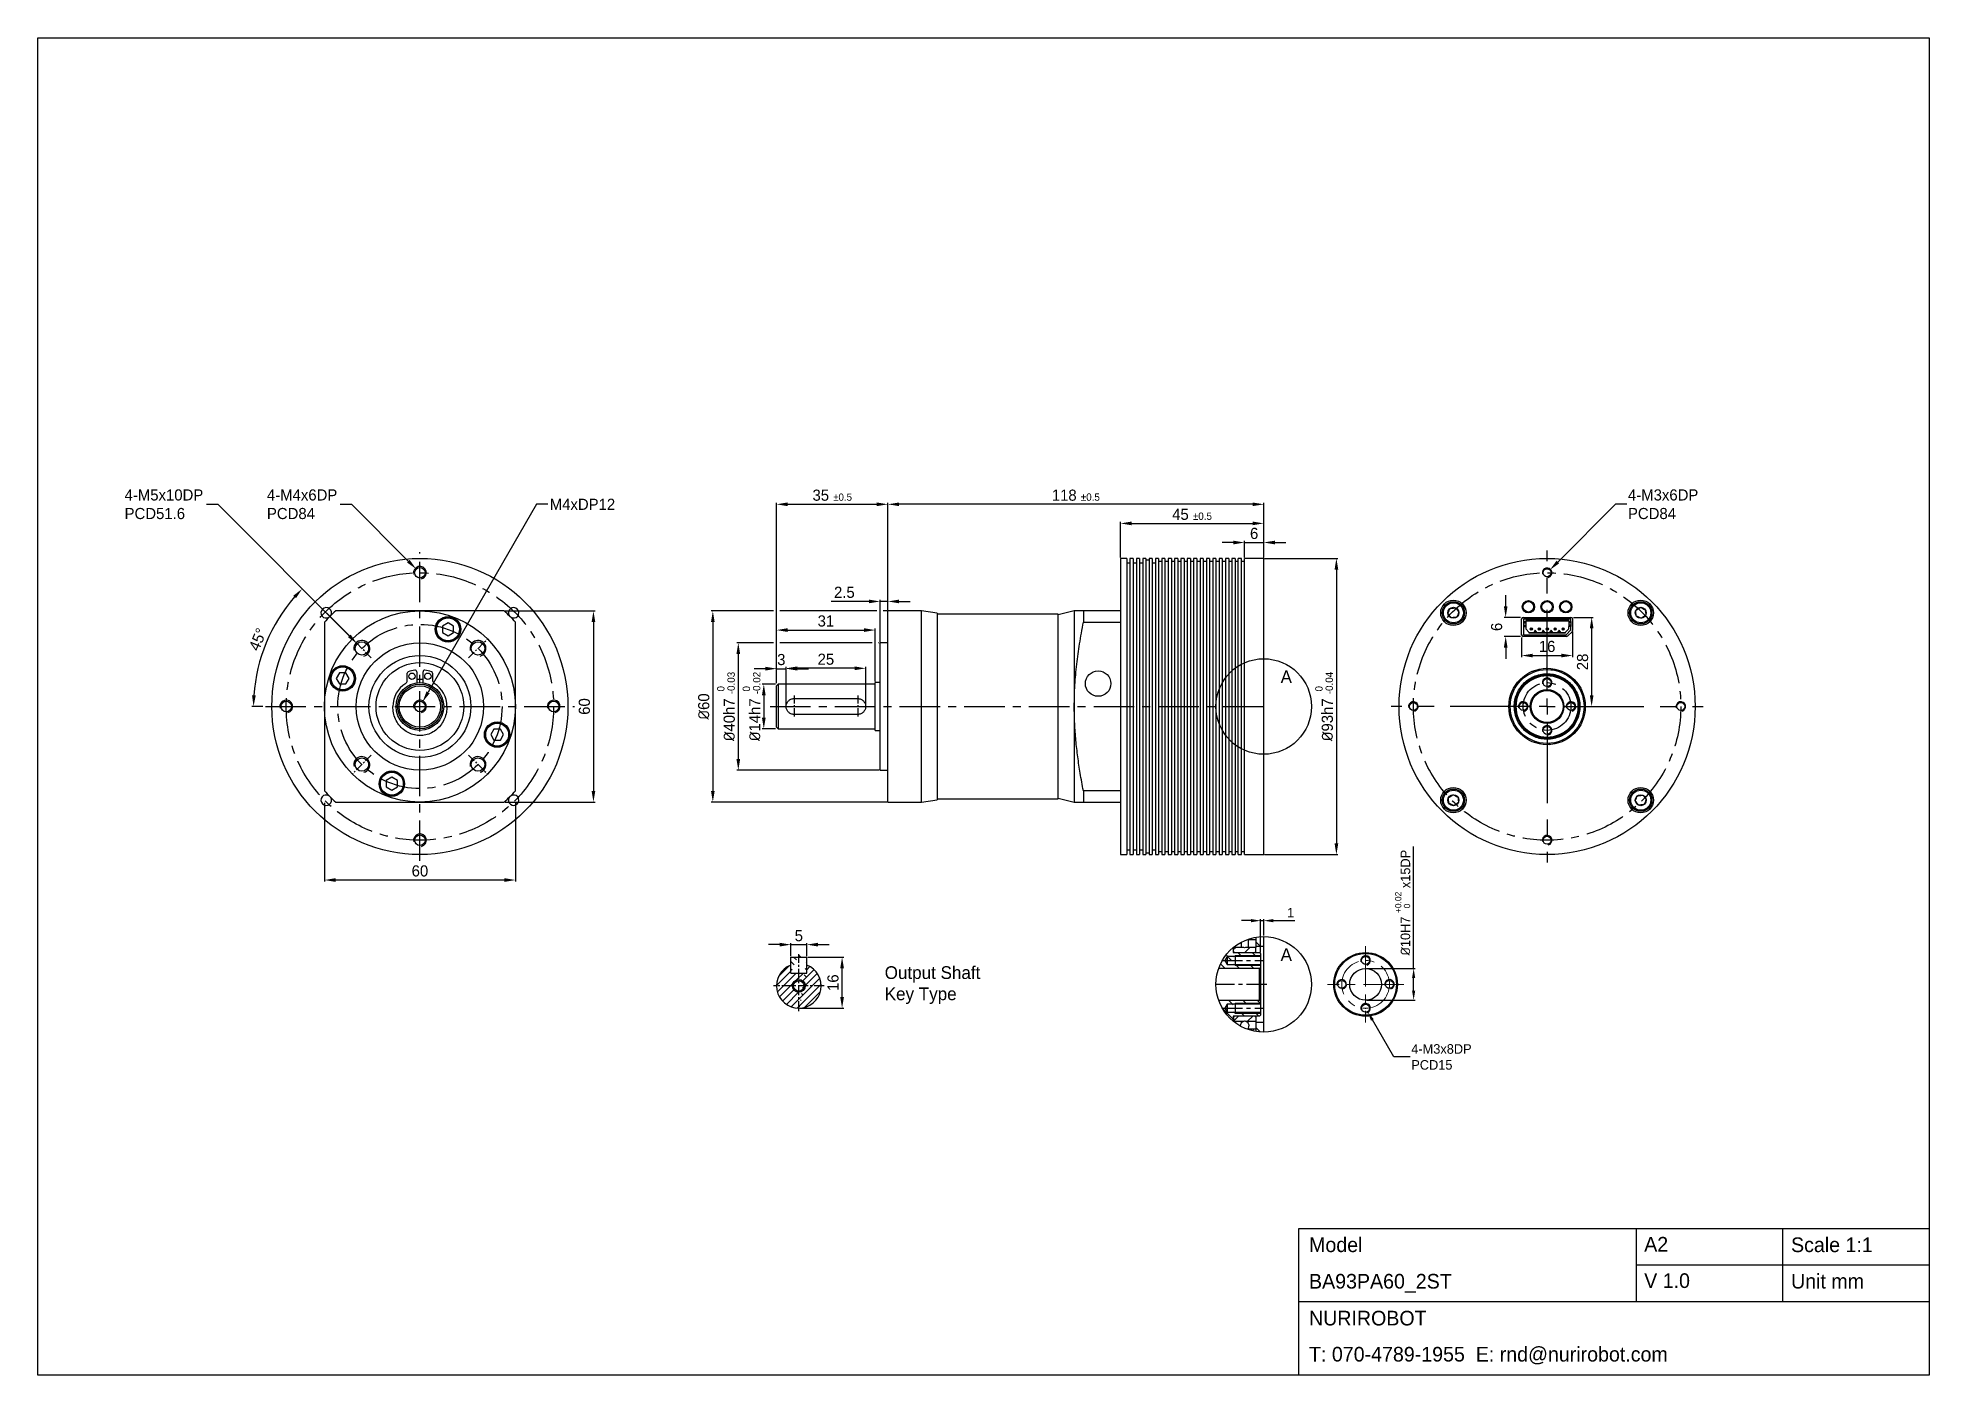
# Model space of a CAD drawing. Header units: millimetres. Extents: x 0 to 594, y 0 to 420.
import ezdxf

# ---------------------------------------------------------------- set-up
doc = ezdxf.new("R2010")
doc.units = ezdxf.units.MM
doc.header["$PDSIZE"] = -1
doc.linetypes.add('CENTERX2', pattern=[20.32, 12.7, -2.54, 2.54, -2.54])
doc.layers.add('외형선', color=7, linetype='Continuous', lineweight=25)
for name, color, linetype in [('중심선', 1, 'CENTERX2'), ('치수', 3, 'Continuous'), ('치수선', 3, 'Continuous')]:
    doc.layers.add(name, color=color, linetype=linetype)
doc.styles.get("Standard").update_dxf_attribs({"font": 'GOTHIC.TTF'})
doc.styles.add('누리로봇 문자스타일_20230829', font='GOTHIC.TTF')
doc.dimstyles.new('A2기본 치수스타일', dxfattribs={"dimtxt": 3.5, "dimasz": 3.5, "dimexe": 0.5, "dimexo": 0.3, "dimgap": 1, "dimtad": 1, "dimtoh": 1, "dimdec": 1, "dimzin": 12, "dimdsep": 46, "dimtxsty": '누리로봇 문자스타일_20230829', "dimcen": 0.09, "dimclrd": 3, "dimclre": 3, "dimclrt": 3, "dimadec": 0, "dimazin": 3, "dimtm": 1e-09, "dimtfac": 1, "dimtdec": 1, "dimtofl": 0, "dimtmove": 0, "dimatfit": 3, "dimfxl": 1, "dimfrac": 2, "dimarcsym": 0})
doc.dimstyles.new('A2지시선 치수스타일', dxfattribs={"dimtxt": 3.5, "dimasz": 3.5, "dimexe": 0.5, "dimexo": 0.3, "dimgap": 0.396875, "dimtad": 0, "dimtih": 1, "dimtoh": 1, "dimdec": 1, "dimzin": 12, "dimdsep": 46, "dimtxsty": '누리로봇 문자스타일_20230829', "dimcen": 0.09, "dimclrd": 3, "dimclre": 3, "dimclrt": 3, "dimadec": 0, "dimazin": 3, "dimtm": 1e-09, "dimtfac": 1, "dimtdec": 1, "dimtofl": 0, "dimtmove": 0, "dimatfit": 3, "dimfxl": 1, "dimfrac": 2, "dimarcsym": 0})
doc.dimstyles.new('A3기본 치수스타일', dxfattribs={"dimtxt": 3, "dimasz": 3, "dimexe": 0.5, "dimexo": 0.3, "dimgap": 1, "dimtad": 1, "dimtoh": 1, "dimdec": 1, "dimzin": 12, "dimdsep": 46, "dimtxsty": '누리로봇 문자스타일_20230829', "dimcen": 0.09, "dimclrd": 3, "dimclre": 3, "dimclrt": 3, "dimadec": 0, "dimazin": 3, "dimtm": 1e-09, "dimtfac": 1, "dimtdec": 1, "dimtofl": 0, "dimtmove": 0, "dimatfit": 3, "dimfxl": 1, "dimfrac": 2, "dimarcsym": 0})
doc.dimstyles.new('A3지시선 치수스타일', dxfattribs={"dimtxt": 3, "dimasz": 3, "dimexe": 0.5, "dimexo": 0.3, "dimgap": 0.396875, "dimtad": 0, "dimtih": 1, "dimtoh": 1, "dimdec": 1, "dimzin": 12, "dimdsep": 46, "dimtxsty": '누리로봇 문자스타일_20230829', "dimcen": 0.09, "dimclrd": 3, "dimclre": 3, "dimclrt": 3, "dimadec": 0, "dimazin": 3, "dimtm": 1e-09, "dimtfac": 1, "dimtdec": 1, "dimtofl": 0, "dimtmove": 0, "dimatfit": 3, "dimfxl": 1, "dimfrac": 2, "dimarcsym": 0})
doc.dimstyles.new('A3치수선 초과 치수스타일', dxfattribs={"dimtxt": 3, "dimasz": 3, "dimexe": 0.5, "dimexo": 0.3, "dimgap": 1, "dimtad": 1, "dimdec": 1, "dimzin": 12, "dimdsep": 46, "dimtxsty": '누리로봇 문자스타일_20230829', "dimcen": 0.09, "dimclrd": 3, "dimclre": 3, "dimclrt": 3, "dimadec": 0, "dimazin": 3, "dimtm": 1e-09, "dimtfac": 1, "dimtdec": 1, "dimtofl": 0, "dimtmove": 0, "dimatfit": 3, "dimfxl": 1, "dimfrac": 2, "dimarcsym": 0})
doc.dimstyles.new('A4기본 치수스타일', dxfattribs={"dimtxt": 3, "dimasz": 2.5, "dimexe": 0.5, "dimexo": 0.3, "dimgap": 1, "dimtad": 1, "dimtoh": 1, "dimdec": 1, "dimzin": 12, "dimdsep": 46, "dimtxsty": '누리로봇 문자스타일_20230829', "dimcen": 0.09, "dimclrd": 3, "dimclre": 3, "dimclrt": 3, "dimadec": 0, "dimazin": 3, "dimtm": 1e-09, "dimtfac": 1, "dimtdec": 1, "dimtofl": 0, "dimtmove": 0, "dimatfit": 3, "dimfxl": 1, "dimfrac": 2, "dimarcsym": 0})

msp = doc.modelspace()

# ---------------------------------------------------------------- texts
at = {"color": 3, "ltscale": 0.5, "char_height": 4, "width": 8.9201, "attachment_point": 4, "style": '누리로봇 문자스타일_20230829'}
for insert in [(390.31, 219.33), (390.31, 132.07)]:
    msp.add_mtext('A', dxfattribs=dict(at, insert=insert))
at = {"color": 3, "ltscale": 0.5, "insert": (265.97, 122.49), "char_height": 4, "attachment_point": 4, "style": '누리로봇 문자스타일_20230829'}
msp.add_mtext_dynamic_manual_height_columns('Output Shaft\\PKey Type', width=96.9919, gutter_width=7.94, heights=[21.82], dxfattribs=at)
at = {"lineweight": -3, "attachment_point": 1}
for s, insert, char_height, width in [('Model', (399.25, 43.26), 4.603, 15.1906), ('A2', (504.5, 43.42), 4.603, 17.118), ('{\\fCentury Gothic|b0|i0|c0|p34;Scale 1:1}', (550.62, 43.25), 4.6032, 75.5303), ('BA93PA60_2ST', (399.23, 31.8), 4.6032, 56.4459), ('V 1.0', (504.5, 31.99), 4.603, 17.118), ('Unit mm', (550.62, 31.82), 4.603, 75.5303), ('NURIROBOT', (399.23, 20.22), 4.603, 57.1107), ('T: 070-4789-1955  E: rnd@nurirobot.com', (399.24, 8.89), 4.6032, 120.5355), ('T: 070-4789-1955  E: rnd@nurirobot.com', (399.24, 8.89), 4.6032, 120.5355)]:
    msp.add_mtext(s, dxfattribs=dict(at, insert=insert, char_height=char_height, width=width))

# ---------------------------------------------------------------- blocks, each defined once
blk = doc.blocks.new('_D')
at = {"color": 3, "lineweight": -2}
for p, q in [((482.3, 238), (488.5, 238)), ((488, 234.5), (488, 213.5)), ((488.3, 210), (488.5, 210))]:
    blk.add_line(p, q, dxfattribs=at)
at = {"color": 3}
for points in [[(487.42, 234.5), (488.58, 234.5), (488, 238)], [(487.42, 213.5), (488.58, 213.5), (488, 210)]]:
    blk.add_solid(points, dxfattribs=at)
at = {"layer": 'Defpoints', "color": 0}
for p in [(482, 238), (488, 210), (488, 210)]:
    blk.add_point(p, dxfattribs=at)
at = {"color": 3, "insert": (485.16, 224), "char_height": 3.5, "attachment_point": 5, "rotation": 90, "style": '누리로봇 문자스타일_20230829'}
blk.add_mtext('28', dxfattribs=at)
blk = doc.blocks.new('_D_1')
at = {"layer": 'Defpoints', "color": 0}
for p in [(466, 232), (482, 233.82), (482, 226)]:
    blk.add_point(p, dxfattribs=at)
at = {"layer": '치수', "color": 3, "lineweight": -2}
for p, q in [((466, 231.7), (466, 225.5)), ((482, 233.52), (482, 225.5)), ((469.5, 226), (478.5, 226))]:
    blk.add_line(p, q, dxfattribs=at)
at = {"layer": '치수', "color": 3}
for points in [[(469.5, 226.58), (469.5, 225.42), (466, 226)], [(478.5, 226.58), (478.5, 225.42), (482, 226)]]:
    blk.add_solid(points, dxfattribs=at)
at = {"layer": '치수', "color": 3, "insert": (474, 228.84), "char_height": 3.5, "attachment_point": 5, "style": '누리로봇 문자스타일_20230829'}
blk.add_mtext('16', dxfattribs=at)
blk = doc.blocks.new('_D_2')
at = {"color": 3, "lineweight": -2}
for p, q in [((461, 241.5), (461, 245)), ((465.7, 238), (460.5, 238)), ((465.7, 232), (460.5, 232)), ((461, 228.5), (461, 225))]:
    blk.add_line(p, q, dxfattribs=at)
at = {"color": 3}
for points in [[(460.42, 241.5), (461.58, 241.5), (461, 238)], [(460.42, 228.5), (461.58, 228.5), (461, 232)]]:
    blk.add_solid(points, dxfattribs=at)
at = {"layer": 'Defpoints', "color": 0}
for p in [(466, 238), (461, 232), (466, 232)]:
    blk.add_point(p, dxfattribs=at)
at = {"color": 3, "insert": (458.16, 235), "char_height": 3.5, "attachment_point": 5, "rotation": 90, "style": '누리로봇 문자스타일_20230829'}
blk.add_mtext('6', dxfattribs=at)
blk = doc.blocks.new('_D_4')
at = {"color": 3, "lineweight": -2}
for p, q in [((495.5, 273.5), (477.36, 255.36)), ((499, 273.5), (495.5, 273.5))]:
    blk.add_line(p, q, dxfattribs=at)
at = {"color": 3}
blk.add_solid([(476.95, 255.77), (477.77, 254.95), (474.88, 252.88)], dxfattribs=at)
at = {"layer": 'Defpoints', "color": 0}
for p in [(473.12, 251.12), (474.88, 252.88)]:
    blk.add_point(p, dxfattribs=at)
at = {"color": 3, "insert": (499.4, 273.5), "char_height": 3.5, "attachment_point": 4, "style": '누리로봇 문자스타일_20230829'}
blk.add_mtext('4-M3x6DP\\PPCD84', dxfattribs=at)
blk = doc.blocks.new('SW_CENTERMARKSYMBOL_0')
at = {"layer": '중심선', "color": 0}
for p, q in [((0, 2.5), (0, 24.5)), ((-2.5, 0), (-24.5, 0)), ((0, 0), (-1.25, 0)), ((0, 0), (0, 1.25)), ((0, 0), (0, -1.25)), ((0, 0), (1.25, 0)), ((2.5, 0), (24.5, 0)), ((0, -2.5), (0, -24.5))]:
    blk.add_line(p, q, dxfattribs=at)
blk = doc.blocks.new('_D_5')
at = {"layer": 'Defpoints', "color": 0}
for p in [(385, 256.5), (385, 163.5), (407.83, 163.5)]:
    blk.add_point(p, dxfattribs=at)
at = {"layer": '치수', "color": 3, "lineweight": -2}
for p, q in [((385.3, 256.5), (408.33, 256.5)), ((407.83, 253), (407.83, 167)), ((385.3, 163.5), (408.33, 163.5))]:
    blk.add_line(p, q, dxfattribs=at)
at = {"layer": '치수', "color": 3}
for points in [[(407.25, 253), (408.42, 253), (407.83, 256.5)], [(407.25, 167), (408.42, 167), (407.83, 163.5)]]:
    blk.add_solid(points, dxfattribs=at)
at = {"layer": '치수', "color": 3, "insert": (403.98, 210), "char_height": 3.5, "attachment_point": 5, "rotation": 90, "style": '누리로봇 문자스타일_20230829'}
blk.add_mtext('{\\fISOCPEUR|b0|i0|c0|p34;%%C}93h7 {\\H0.66x;\\S 0^ -0.04;}', dxfattribs=at)
blk = doc.blocks.new('_D_6')
at = {"layer": 'Defpoints', "color": 0}
for p in [(267, 273.5), (385, 256.5), (267, 240)]:
    blk.add_point(p, dxfattribs=at)
at = {"layer": '치수', "color": 3, "lineweight": -2}
for p, q in [((267, 240.3), (267, 274)), ((381.5, 273.5), (270.5, 273.5)), ((385, 256.8), (385, 274))]:
    blk.add_line(p, q, dxfattribs=at)
at = {"layer": '치수', "color": 3}
for points in [[(270.5, 274.08), (270.5, 272.92), (267, 273.5)], [(381.5, 274.08), (381.5, 272.92), (385, 273.5)]]:
    blk.add_solid(points, dxfattribs=at)
at = {"layer": '치수', "color": 3, "insert": (326, 276.34), "char_height": 3.5, "attachment_point": 5, "style": '누리로봇 문자스타일_20230829'}
blk.add_mtext('118 {\\H0.66x;%%P0.5}', dxfattribs=at)
blk = doc.blocks.new('_D_14')
at = {"layer": 'Defpoints', "color": 0}
for p in [(118.83, 253.17), (121.17, 250.83)]:
    blk.add_point(p, dxfattribs=at)
at = {"layer": '치수', "color": 3, "lineweight": -2}
for p, q in [((95, 273.5), (98.5, 273.5)), ((98.5, 273.5), (116.36, 255.64))]:
    blk.add_line(p, q, dxfattribs=at)
at = {"layer": '치수', "color": 3}
blk.add_solid([(116.77, 256.05), (115.95, 255.23), (118.83, 253.17)], dxfattribs=at)
at = {"layer": '치수', "color": 3, "insert": (71.95, 273.5), "char_height": 3.5, "attachment_point": 4, "style": '누리로봇 문자스타일_20230829'}
blk.add_mtext('4-M4x6DP\\PPCD84', dxfattribs=at)
blk = doc.blocks.new('_D_15')
at = {"layer": 'Defpoints', "color": 0}
for p in [(120, 210), (120.83, 211.43)]:
    blk.add_point(p, dxfattribs=at)
at = {"layer": '치수', "color": 3, "lineweight": -2}
for p, q in [((156.66, 273.5), (122.57, 214.46)), ((160.16, 273.5), (156.66, 273.5))]:
    blk.add_line(p, q, dxfattribs=at)
at = {"layer": '치수', "color": 3}
blk.add_solid([(122.07, 214.75), (123.08, 214.17), (120.83, 211.43)], dxfattribs=at)
at = {"layer": '치수', "color": 3, "insert": (171.05, 273.5), "char_height": 3.5, "attachment_point": 5, "style": '누리로봇 문자스타일_20230829'}
blk.add_mtext('M4xDP12', dxfattribs=at)
blk = doc.blocks.new('_D_17')
at = {"layer": 'Defpoints', "color": 0}
for p in [(90, 180), (150, 180), (90, 155.5)]:
    blk.add_point(p, dxfattribs=at)
at = {"layer": '치수', "color": 3, "lineweight": -2}
for p, q in [((90, 179.7), (90, 155)), ((150, 179.7), (150, 155)), ((146.5, 155.5), (93.5, 155.5))]:
    blk.add_line(p, q, dxfattribs=at)
at = {"layer": '치수', "color": 3}
for points in [[(93.5, 156.08), (93.5, 154.92), (90, 155.5)], [(146.5, 156.08), (146.5, 154.92), (150, 155.5)]]:
    blk.add_solid(points, dxfattribs=at)
at = {"layer": '치수', "color": 3, "insert": (120, 158.34), "char_height": 3.5, "attachment_point": 5, "style": '누리로봇 문자스타일_20230829'}
blk.add_mtext('60', dxfattribs=at)
blk = doc.blocks.new('_D_18')
at = {"layer": 'Defpoints', "color": 0}
for p in [(146.46, 240), (146.46, 180), (174.5, 180)]:
    blk.add_point(p, dxfattribs=at)
at = {"layer": '치수', "color": 3, "lineweight": -2}
for p, q in [((146.76, 240), (175, 240)), ((174.5, 236.5), (174.5, 183.5)), ((146.76, 180), (175, 180))]:
    blk.add_line(p, q, dxfattribs=at)
at = {"layer": '치수', "color": 3}
for points in [[(173.92, 236.5), (175.08, 236.5), (174.5, 240)], [(173.92, 183.5), (175.08, 183.5), (174.5, 180)]]:
    blk.add_solid(points, dxfattribs=at)
at = {"layer": '치수', "color": 3, "insert": (171.66, 210), "char_height": 3.5, "attachment_point": 5, "rotation": 90, "style": '누리로봇 문자스타일_20230829'}
blk.add_mtext('60', dxfattribs=at)
blk = doc.blocks.new('*U35')
at = {"layer": '중심선', "ltscale": 0.2}
blk.add_line((-2.97, -2.97), (2.97, 2.97), dxfattribs=at)
blk = doc.blocks.new('*U36')
at = {"color": 0, "linetype": 'ByBlock', "lineweight": -2}
for p, rotation in [((91.31, 234.98), 90.00000000000001), ((91.31, 198.49), 180), ((127.79, 198.49), 270.0000000000001)]:
    blk.add_blockref('*U35', p, dxfattribs=dict(at, rotation=rotation))
blk.add_blockref('*U35', (127.79, 234.98), dxfattribs=at)
blk = doc.blocks.new('*D37')
at = {"layer": 'Defpoints', "color": 0}
for p in [(385, 261.5), (379, 256.5), (385, 256.5)]:
    blk.add_point(p, dxfattribs=at)
at = {"layer": '치수', "color": 3, "lineweight": -2}
for p, q in [((375.5, 261.5), (372, 261.5)), ((379, 256.8), (379, 262)), ((379, 261.5), (385, 261.5)), ((385, 256.8), (385, 262)), ((388.5, 261.5), (392, 261.5))]:
    blk.add_line(p, q, dxfattribs=at)
at = {"layer": '치수', "color": 3}
for points in [[(375.5, 262.08), (375.5, 260.92), (379, 261.5)], [(388.5, 262.08), (388.5, 260.92), (385, 261.5)]]:
    blk.add_solid(points, dxfattribs=at)
at = {"layer": '치수', "color": 3, "insert": (382, 264.34), "char_height": 3.5, "attachment_point": 5, "style": '누리로봇 문자스타일_20230829'}
blk.add_mtext('6', dxfattribs=at)
blk = doc.blocks.new('*D46')
at = {"layer": 'Defpoints', "color": 0}
for p in [(267, 273.5), (267, 240), (232, 217)]:
    blk.add_point(p, dxfattribs=at)
at = {"layer": '치수', "color": 3, "lineweight": -2}
for p, q in [((232, 217.3), (232, 274)), ((235.5, 273.5), (263.5, 273.5)), ((267, 240.3), (267, 274))]:
    blk.add_line(p, q, dxfattribs=at)
at = {"layer": '치수', "color": 3}
for points in [[(235.5, 274.08), (235.5, 272.92), (232, 273.5)], [(263.5, 274.08), (263.5, 272.92), (267, 273.5)]]:
    blk.add_solid(points, dxfattribs=at)
at = {"layer": '치수', "color": 3, "insert": (249.5, 276.34), "char_height": 3.5, "attachment_point": 5, "style": '누리로봇 문자스타일_20230829'}
blk.add_mtext('35 {\\H0.65x;%%P0.5}', dxfattribs=at)
blk = doc.blocks.new('*D50')
at = {"layer": 'Defpoints', "color": 0}
for p in [(100.27, 229.73), (103.24, 226.76)]:
    blk.add_point(p, dxfattribs=at)
at = {"layer": '치수', "color": 3, "lineweight": -2}
for p, q in [((53, 273.5), (56.5, 273.5)), ((56.5, 273.5), (97.8, 232.2))]:
    blk.add_line(p, q, dxfattribs=at)
at = {"layer": '치수', "color": 3}
blk.add_solid([(98.21, 232.62), (97.38, 231.79), (100.27, 229.73)], dxfattribs=at)
at = {"layer": '치수', "color": 3, "insert": (27.25, 273.5), "char_height": 3.5, "attachment_point": 4, "style": '누리로봇 문자스타일_20230829'}
blk.add_mtext('4-M5x10DP\\PPCD51.6', dxfattribs=at)
blk = doc.blocks.new('*D51')
at = {"color": 3, "ltscale": 0.5}
for p, q in [((98.57, 231.43), (82.69, 247.31)), ((70.7, 210), (67.24, 210))]:
    blk.add_line(p, q, dxfattribs=at)
blk.add_arc((120, 210), 52.26, 138.83816, 176.16184, dxfattribs=at)
for points in [[(80.23, 244.79), (81.08, 244), (83.05, 246.95)], [(68.44, 213.48), (67.28, 213.52), (67.74, 210)]]:
    blk.add_solid(points, dxfattribs=at)
at = {"layer": 'Defpoints', "color": 0, "ltscale": 0.5}
for p in [(74.74, 236.13), (98.79, 231.21), (104.73, 225.27), (71, 210), (115, 210)]:
    blk.add_point(p, dxfattribs=at)
at = {"color": 3, "ltscale": 0.5, "insert": (69.1, 231.08), "char_height": 3.5, "attachment_point": 5, "rotation": 67.5, "style": '누리로봇 문자스타일_20230829'}
blk.add_mtext('45°', dxfattribs=at)
blk = doc.blocks.new('*D54')
at = {"layer": 'Defpoints', "color": 0}
for p in [(417, 127.74), (417, 117.74), (432.09, 117.74)]:
    blk.add_point(p, dxfattribs=at)
at = {"layer": '치수선', "color": 3, "lineweight": -2}
for p, q in [((432.09, 127.74), (432.09, 166.08)), ((417.3, 127.74), (432.59, 127.74)), ((432.09, 120.74), (432.09, 124.74)), ((417.3, 117.74), (432.59, 117.74))]:
    blk.add_line(p, q, dxfattribs=at)
at = {"layer": '치수선', "color": 3}
for points in [[(431.59, 124.74), (432.59, 124.74), (432.09, 127.74)], [(431.59, 120.74), (432.59, 120.74), (432.09, 117.74)]]:
    blk.add_solid(points, dxfattribs=at)
at = {"layer": '치수선', "color": 3, "insert": (428.65, 148.41), "char_height": 3, "attachment_point": 5, "rotation": 90, "style": '누리로봇 문자스타일_20230829'}
blk.add_mtext('{\\fISOCPEUR|b0|i0|c0|p34;%%C}10H7 {\\H0.66x;\\S+0.02^   0;} x15DP', dxfattribs=at)
blk = doc.blocks.new('*D55')
at = {"layer": 'Defpoints', "color": 0}
for p in [(416.38, 116.32), (417.63, 114.16)]:
    blk.add_point(p, dxfattribs=at)
at = {"layer": '치수선', "color": 3, "lineweight": -2}
for p, q in [((416.91, 115.24), (417.09, 115.24)), ((417, 115.15), (417, 115.33)), ((425.84, 99.93), (419.13, 111.56)), ((430.95, 99.93), (425.84, 99.93))]:
    blk.add_line(p, q, dxfattribs=at)
at = {"layer": '치수선', "color": 3}
blk.add_solid([(419.56, 111.81), (418.69, 111.31), (417.63, 114.16)], dxfattribs=at)
at = {"layer": '치수선', "color": 3, "insert": (431.35, 99.93), "char_height": 3, "attachment_point": 4, "style": '누리로봇 문자스타일_20230829'}
blk.add_mtext('4-M3x8DP\\PPCD15', dxfattribs=at)
blk = doc.blocks.new('*D56')
at = {"layer": 'Defpoints', "color": 0}
for p in [(385, 142.74), (385, 137.74), (384, 132.44)]:
    blk.add_point(p, dxfattribs=at)
at = {"layer": '치수선', "color": 3, "lineweight": -2}
for p, q in [((381, 142.74), (378, 142.74)), ((384, 132.74), (384, 143.24)), ((384, 142.74), (385, 142.74)), ((385, 138.04), (385, 143.24)), ((388, 142.74), (394.83, 142.74))]:
    blk.add_line(p, q, dxfattribs=at)
at = {"layer": '치수선', "color": 3}
for points in [[(381, 143.24), (381, 142.24), (384, 142.74)], [(388, 143.24), (388, 142.24), (385, 142.74)]]:
    blk.add_solid(points, dxfattribs=at)
at = {"layer": '치수선', "color": 3, "insert": (393.45, 145.24), "char_height": 3, "attachment_point": 5, "style": '누리로봇 문자스타일_20230829'}
blk.add_mtext('1', dxfattribs=at)
blk = doc.blocks.new('*D57')
at = {"layer": 'Defpoints', "color": 0}
for p in [(385, 267.5), (340, 256.5), (385, 256.5)]:
    blk.add_point(p, dxfattribs=at)
at = {"layer": '치수', "color": 3, "lineweight": -2}
for p, q in [((340, 256.8), (340, 268)), ((343.5, 267.5), (381.5, 267.5)), ((385, 256.8), (385, 268))]:
    blk.add_line(p, q, dxfattribs=at)
at = {"layer": '치수', "color": 3}
for points in [[(343.5, 268.08), (343.5, 266.92), (340, 267.5)], [(381.5, 268.08), (381.5, 266.92), (385, 267.5)]]:
    blk.add_solid(points, dxfattribs=at)
at = {"layer": '치수', "color": 3, "insert": (362.5, 270.34), "char_height": 3.5, "attachment_point": 5, "style": '누리로봇 문자스타일_20230829'}
blk.add_mtext('45 {\\H0.66x;%%P0.5}', dxfattribs=at)
blk = doc.blocks.new('*D104')
at = {"layer": 'Defpoints', "color": 0}
for p in [(236.5, 131.27), (241.5, 135.21), (241.5, 131.27)]:
    blk.add_point(p, dxfattribs=at)
at = {"layer": '치수선', "color": 3, "lineweight": -2}
for p, q in [((233, 135.21), (229.5, 135.21)), ((236.5, 131.57), (236.5, 135.71)), ((236.5, 135.21), (241.5, 135.21)), ((241.5, 131.57), (241.5, 135.71)), ((245, 135.21), (248.5, 135.21))]:
    blk.add_line(p, q, dxfattribs=at)
at = {"layer": '치수선', "color": 3}
for points in [[(233, 135.8), (233, 134.63), (236.5, 135.21)], [(245, 135.8), (245, 134.63), (241.5, 135.21)]]:
    blk.add_solid(points, dxfattribs=at)
at = {"layer": '치수선', "color": 3, "insert": (239, 138.01), "char_height": 3.5, "attachment_point": 5, "style": '누리로봇 문자스타일_20230829'}
blk.add_mtext('5', dxfattribs=at)
blk = doc.blocks.new('*D105')
at = {"layer": 'Defpoints', "color": 0}
for p in [(241.5, 131.27), (252.59, 131.27), (239, 115.27)]:
    blk.add_point(p, dxfattribs=at)
at = {"layer": '치수선', "color": 3, "lineweight": -2}
for p, q in [((241.8, 131.27), (253.09, 131.27)), ((252.59, 118.77), (252.59, 127.77)), ((239.3, 115.27), (253.09, 115.27))]:
    blk.add_line(p, q, dxfattribs=at)
at = {"layer": '치수선', "color": 3}
for points in [[(252, 127.77), (253.17, 127.77), (252.59, 131.27)], [(252, 118.77), (253.17, 118.77), (252.59, 115.27)]]:
    blk.add_solid(points, dxfattribs=at)
at = {"layer": '치수선', "color": 3, "insert": (249.75, 123.27), "char_height": 3.5, "attachment_point": 5, "rotation": 90, "style": '누리로봇 문자스타일_20230829'}
blk.add_mtext('16', dxfattribs=at)
blk = doc.blocks.new('*D109')
at = {"layer": 'Defpoints', "color": 0}
for p in [(232, 217), (228, 203), (232, 203)]:
    blk.add_point(p, dxfattribs=at)
at = {"layer": '치수선', "color": 3, "lineweight": -2}
for p, q in [((231.7, 217), (227.5, 217)), ((228, 213.5), (228, 206.5)), ((231.7, 203), (227.5, 203))]:
    blk.add_line(p, q, dxfattribs=at)
at = {"layer": '치수선', "color": 3}
for points in [[(227.42, 213.5), (228.58, 213.5), (228, 217)], [(227.42, 206.5), (228.58, 206.5), (228, 203)]]:
    blk.add_solid(points, dxfattribs=at)
at = {"layer": '치수선', "color": 3, "insert": (224.14, 210), "char_height": 3.5, "attachment_point": 5, "rotation": 90, "style": '누리로봇 문자스타일_20230829'}
blk.add_mtext('{\\fISOCPEUR|b0|i0|c0|p34;%%C}14h7 {\\H0.66x;\\S 0^ -0.02;}', dxfattribs=at)
blk = doc.blocks.new('*D110')
at = {"layer": 'Defpoints', "color": 0}
for p in [(264.5, 230), (220, 190), (264.5, 190)]:
    blk.add_point(p, dxfattribs=at)
at = {"layer": '치수선', "color": 3, "lineweight": -2}
for p, q in [((231, 230), (219.5, 230)), ((220, 226.5), (220, 193.5)), ((262, 230), (233, 230)), ((264.2, 230), (264, 230)), ((264.2, 190), (219.5, 190))]:
    blk.add_line(p, q, dxfattribs=at)
at = {"layer": '치수선', "color": 3}
for points in [[(219.42, 226.5), (220.58, 226.5), (220, 230)], [(219.42, 193.5), (220.58, 193.5), (220, 190)]]:
    blk.add_solid(points, dxfattribs=at)
at = {"layer": '치수선', "color": 3, "insert": (216.14, 210), "char_height": 3.5, "attachment_point": 5, "rotation": 90, "style": '누리로봇 문자스타일_20230829'}
blk.add_mtext('{\\fISOCPEUR|b0|i0|c0|p34;%%C}40h7 {\\H0.66x;\\S 0^ -0.03;}', dxfattribs=at)
blk = doc.blocks.new('*D111')
at = {"layer": 'Defpoints', "color": 0}
for p in [(267, 240), (212, 180), (267, 180)]:
    blk.add_point(p, dxfattribs=at)
at = {"layer": '치수선', "color": 3, "lineweight": -2}
for p, q in [((231, 240), (211.5, 240)), ((263.5, 240), (233, 240)), ((266.7, 240), (265.5, 240)), ((212, 236.5), (212, 183.5)), ((266.7, 180), (211.5, 180))]:
    blk.add_line(p, q, dxfattribs=at)
at = {"layer": '치수선', "color": 3}
for points in [[(211.42, 236.5), (212.58, 236.5), (212, 240)], [(211.42, 183.5), (212.58, 183.5), (212, 180)]]:
    blk.add_solid(points, dxfattribs=at)
at = {"layer": '치수선', "color": 3, "insert": (209.16, 210), "char_height": 3.5, "attachment_point": 5, "rotation": 90, "style": '누리로봇 문자스타일_20230829'}
blk.add_mtext('{\\fISOCPEUR|b0|i0|c0|p34;%%C}60', dxfattribs=at)
blk = doc.blocks.new('*D106')
at = {"layer": 'Defpoints', "color": 0}
for p in [(235, 221.99), (235, 210), (260, 210)]:
    blk.add_point(p, dxfattribs=at)
at = {"layer": '치수', "color": 3, "lineweight": -2}
for p, q in [((235, 210.3), (235, 222.49)), ((256.5, 221.99), (238.5, 221.99)), ((260, 210.3), (260, 222.49))]:
    blk.add_line(p, q, dxfattribs=at)
at = {"layer": '치수', "color": 3}
for points in [[(238.5, 222.58), (238.5, 221.41), (235, 221.99)], [(256.5, 222.58), (256.5, 221.41), (260, 221.99)]]:
    blk.add_solid(points, dxfattribs=at)
at = {"layer": '치수', "color": 3, "insert": (247.5, 224.83), "char_height": 3.5, "attachment_point": 5, "style": '누리로봇 문자스타일_20230829'}
blk.add_mtext('25', dxfattribs=at)
blk = doc.blocks.new('*D112')
at = {"layer": 'Defpoints', "color": 0}
for p in [(263, 234), (232, 217), (263, 217.5)]:
    blk.add_point(p, dxfattribs=at)
at = {"layer": '치수', "color": 3, "lineweight": -2}
for p, q in [((232, 217.3), (232, 234.5)), ((235.5, 234), (259.5, 234)), ((263, 217.8), (263, 234.5))]:
    blk.add_line(p, q, dxfattribs=at)
at = {"layer": '치수', "color": 3}
for points in [[(235.5, 234.58), (235.5, 233.42), (232, 234)], [(259.5, 234.58), (259.5, 233.42), (263, 234)]]:
    blk.add_solid(points, dxfattribs=at)
at = {"layer": '치수', "color": 3, "insert": (247.5, 236.84), "char_height": 3.5, "attachment_point": 5, "style": '누리로봇 문자스타일_20230829'}
blk.add_mtext('31', dxfattribs=at)
blk = doc.blocks.new('*D107')
at = {"layer": 'Defpoints', "color": 0}
for p in [(232, 221), (235, 221.88), (235, 210)]:
    blk.add_point(p, dxfattribs=at)
at = {"layer": '치수', "color": 3, "lineweight": -2}
for p, q in [((228.5, 221.88), (225, 221.88)), ((232, 221.3), (232, 222.38)), ((232, 221.88), (235, 221.88)), ((235, 210.3), (235, 222.38)), ((238.5, 221.88), (242, 221.88))]:
    blk.add_line(p, q, dxfattribs=at)
at = {"layer": '치수', "color": 3}
for points in [[(228.5, 222.47), (228.5, 221.3), (232, 221.88)], [(238.5, 222.47), (238.5, 221.3), (235, 221.88)]]:
    blk.add_solid(points, dxfattribs=at)
at = {"layer": '치수', "color": 3, "insert": (233.5, 224.72), "char_height": 3.5, "attachment_point": 5, "style": '누리로봇 문자스타일_20230829'}
blk.add_mtext('3', dxfattribs=at)
blk = doc.blocks.new('*D108')
at = {"layer": 'Defpoints', "color": 0}
for p in [(267, 243), (267, 243), (264.5, 230)]:
    blk.add_point(p, dxfattribs=at)
at = {"layer": '치수', "color": 3, "lineweight": -2}
for p, q in [((261, 243), (249.11, 243)), ((264.5, 230.3), (264.5, 243.5)), ((267, 243), (264.5, 243)), ((267, 243.3), (267, 243.5)), ((270.5, 243), (274, 243))]:
    blk.add_line(p, q, dxfattribs=at)
at = {"layer": '치수', "color": 3}
for points in [[(261, 243.58), (261, 242.42), (264.5, 243)], [(270.5, 243.58), (270.5, 242.42), (267, 243)]]:
    blk.add_solid(points, dxfattribs=at)
at = {"layer": '치수', "color": 3, "insert": (253.3, 245.84), "char_height": 3.5, "attachment_point": 5, "style": '누리로봇 문자스타일_20230829'}
blk.add_mtext('2.5', dxfattribs=at)

# ---------------------------------------------------------------- dimensions: what is measured, and where the dimension line sits
dim = msp.add_diameter_dim_2p(p1=(473.12, 251.12), p2=(474.88, 252.88), text='4-M3x6DP\\PPCD84', dimstyle='A2지시선 치수스타일', override={"dimcen": 0})
dim.commit()
dim.dimension.update_dxf_attribs({"geometry": '_D_4', "text_midpoint": (510.72, 273.5), "dimtype": 163})
at = {"ltscale": 0.5}
dim = msp.add_angular_dim_2l(base=(74.74, 236.13), line1=((104.73, 225.27), (98.79, 231.21)), line2=((115, 210), (71, 210)), dimstyle='A4기본 치수스타일', override={"dimtxt": 3.5, "dimasz": 3.5, "dimdec": 0, "dimadec": 0, "dimazin": 3}, dxfattribs=at)
dim.commit()
dim.dimension.update_dxf_attribs({"geometry": '*D51', "text_midpoint": (69.1, 231.08)})
dim = msp.add_linear_dim(base=(461, 232), p1=(466, 238), p2=(466, 232), angle=90, dimstyle='A2기본 치수스타일')
dim.commit()
dim.dimension.update_dxf_attribs({"geometry": '_D_2', "text_midpoint": (461, 235), "dimtype": 160})
dim = msp.add_linear_dim(base=(488, 210), p1=(482, 238), p2=(488, 210), angle=90, dimstyle='A2기본 치수스타일')
dim.commit()
dim.dimension.update_dxf_attribs({"geometry": '_D', "text_midpoint": (485.16, 224)})
at = {"layer": '치수'}
for base, p1, p2, text, dimstyle, override, picture, middle in [((267, 273.5), (232, 217), (267, 240), '<> {\\H0.65x;%%P0.5}', 'A3기본 치수스타일', {"dimtxt": 3.5, "dimasz": 3.5, "dimtmove": 0}, '*D46', (249.5, 276.34)), ((267, 273.5), (385, 256.5), (267, 240), '<> {\\H0.66x;%%P0.5}', 'A2기본 치수스타일', {"dimtxt": 3.5, "dimasz": 3.5, "dimtmove": 0}, '_D_6', (326, 276.34)), ((385, 267.5), (340, 256.5), (385, 256.5), '<> {\\H0.66x;%%P0.5}', 'A2기본 치수스타일', {"dimtofl": 1, "dimtmove": 0}, '*D57', (362.5, 270.34))]:
    dim = msp.add_linear_dim(base=base, p1=p1, p2=p2, text=text, dimstyle=dimstyle, override=override, dxfattribs=at)
    dim.commit()
    dim.dimension.update_dxf_attribs({"geometry": picture, "text_midpoint": middle})
for p1, p2, text, picture, middle in [((103.24, 226.76), (100.27, 229.73), '4-M5x10DP\\PPCD51.6', '*D50', (39.93, 273.5)), ((121.17, 250.83), (118.83, 253.17), '4-M4x6DP\\PPCD84', '_D_14', (83.28, 273.5))]:
    dim = msp.add_diameter_dim_2p(p1=p1, p2=p2, text=text, dimstyle='A2지시선 치수스타일', override={"dimcen": 0}, dxfattribs=at)
    dim.commit()
    dim.dimension.update_dxf_attribs({"geometry": picture, "text_midpoint": middle, "dimtype": 163})
dim = msp.add_radius_dim(center=(120, 210), mpoint=(120.83, 211.43), text='M4xDP12', dimstyle='A2지시선 치수스타일', override={"dimcen": 0}, dxfattribs=at)
dim.commit()
dim.dimension.update_dxf_attribs({"geometry": '_D_15', "text_midpoint": (171.05, 273.5), "dimtype": 164})
for base, p1, p2, dimstyle, override, picture, middle in [((385, 261.5), (379, 256.5), (385, 256.5), 'A2기본 치수스타일', {"dimtofl": 1, "dimtmove": 0}, '*D37', (382, 264.34)), ((263, 234), (232, 217), (263, 217.5), 'A3기본 치수스타일', {"dimtxt": 3.5, "dimasz": 3.5}, '*D112', (247.5, 236.84)), ((235, 221.99), (260, 210), (235, 210), 'A3기본 치수스타일', {"dimtxt": 3.5, "dimasz": 3.5, "dimtofl": 1}, '*D106', (247.5, 224.83))]:
    dim = msp.add_linear_dim(base=base, p1=p1, p2=p2, dimstyle=dimstyle, override=override, dxfattribs=at)
    dim.commit()
    dim.dimension.update_dxf_attribs({"geometry": picture, "text_midpoint": middle})
dim = msp.add_linear_dim(base=(407.83, 163.5), p1=(385, 256.5), p2=(385, 163.5), angle=90, text='{\\fISOCPEUR|b0|i0|c0|p34;%%C}<>h7 {\\H0.66x;\\S 0^ -0.04;}', dimstyle='A2기본 치수스타일', dxfattribs=at)
dim.commit()
dim.dimension.update_dxf_attribs({"geometry": '_D_5', "text_midpoint": (407.83, 210), "dimtype": 160})
for base, p1, p2, picture, middle in [((267, 243), (264.5, 230), (267, 243), '*D108', (253.3, 243)), ((235, 221.88), (232, 221), (235, 210), '*D107', (233.5, 221.88))]:
    dim = msp.add_linear_dim(base=base, p1=p1, p2=p2, dimstyle='A3기본 치수스타일', override={"dimtxt": 3.5, "dimasz": 3.5, "dimtofl": 1}, dxfattribs=at)
    dim.commit()
    dim.dimension.update_dxf_attribs({"geometry": picture, "text_midpoint": middle, "dimtype": 160})
dim = msp.add_linear_dim(base=(174.5, 180), p1=(146.46, 240), p2=(146.46, 180), angle=90, dimstyle='A2기본 치수스타일', dxfattribs=at)
dim.commit()
dim.dimension.update_dxf_attribs({"geometry": '_D_18', "text_midpoint": (174.5, 210), "dimtype": 160})
for base, p1, p2, picture, middle in [((482, 226), (466, 232), (482, 233.82), '_D_1', (474, 226)), ((90, 155.5), (150, 180), (90, 180), '_D_17', (120, 155.5))]:
    dim = msp.add_linear_dim(base=base, p1=p1, p2=p2, dimstyle='A2기본 치수스타일', dxfattribs=at)
    dim.commit()
    dim.dimension.update_dxf_attribs({"geometry": picture, "text_midpoint": middle, "dimtype": 160})
at = {"layer": '치수선'}
for base, p1, p2, text, picture, middle in [((212, 180), (267, 240), (267, 180), '{\\fISOCPEUR|b0|i0|c0|p34;%%C}<>', '*D111', (209.16, 210)), ((220, 190), (264.5, 230), (264.5, 190), '{\\fISOCPEUR|b0|i0|c0|p34;%%C}<>h7 {\\H0.66x;\\S 0^ -0.03;}', '*D110', (216.14, 210))]:
    dim = msp.add_linear_dim(base=base, p1=p1, p2=p2, angle=90, text=text, dimstyle='A3기본 치수스타일', override={"dimtxt": 3.5, "dimasz": 3.5, "dimtmove": 0}, dxfattribs=at)
    dim.commit()
    dim.dimension.update_dxf_attribs({"geometry": picture, "text_midpoint": middle})
dim = msp.add_linear_dim(base=(228, 203), p1=(232, 217), p2=(232, 203), angle=90, text='{\\fISOCPEUR|b0|i0|c0|p34;%%C}<>h7 {\\H0.66x;\\S 0^ -0.02;}', dimstyle='A3치수선 초과 치수스타일', override={"dimtxt": 3.5, "dimasz": 3.5}, dxfattribs=at)
dim.commit()
dim.dimension.update_dxf_attribs({"geometry": '*D109', "text_midpoint": (228, 210), "dimtype": 160})
dim = msp.add_linear_dim(base=(432.09, 117.74), p1=(417, 127.74), p2=(417, 117.74), angle=90, text='{\\fISOCPEUR|b0|i0|c0|p34;%%C}<>H7 {\\H0.66x;\\S+0.02^   0;} x15DP', dimstyle='A3치수선 초과 치수스타일', dxfattribs=at)
dim.commit()
dim.dimension.update_dxf_attribs({"geometry": '*D54', "text_midpoint": (432.09, 148.41), "dimtype": 160})
dim = msp.add_linear_dim(base=(385, 142.74), p1=(384, 132.44), p2=(385, 137.74), dimstyle='A3기본 치수스타일', override={"dimtofl": 1}, dxfattribs=at)
dim.commit()
dim.dimension.update_dxf_attribs({"geometry": '*D56', "text_midpoint": (393.45, 142.74), "dimtype": 160})
dim = msp.add_linear_dim(base=(241.5, 135.21), p1=(236.5, 131.27), p2=(241.5, 131.27), dimstyle='A3기본 치수스타일', override={"dimtxt": 3.5, "dimasz": 3.5, "dimtofl": 1}, dxfattribs=at)
dim.commit()
dim.dimension.update_dxf_attribs({"geometry": '*D104', "text_midpoint": (239, 138.01)})
dim = msp.add_linear_dim(base=(252.59, 131.27), p1=(239, 115.27), p2=(241.5, 131.27), angle=90, dimstyle='A3치수선 초과 치수스타일', override={"dimtxt": 3.5, "dimasz": 3.5, "dimtofl": 1}, dxfattribs=at)
dim.commit()
dim.dimension.update_dxf_attribs({"geometry": '*D105', "text_midpoint": (252.59, 123.27), "dimtype": 160})
dim = msp.add_diameter_dim_2p(p1=(416.38, 116.32), p2=(417.63, 114.16), text='4-M3x8DP\\PPCD15', dimstyle='A3지시선 치수스타일', dxfattribs=at)
dim.commit()
dim.dimension.update_dxf_attribs({"geometry": '*D55', "text_midpoint": (441.06, 99.93), "dimtype": 163})

# ---------------------------------------------------------------- hatches: boundary and pattern name
h = msp.add_hatch()
h.set_pattern_fill('ANSI31', color=256, scale=0.5, angle=90)
h.set_pattern_definition([(135, (82, 44.1771), (-1.122532, -1.122532), [])])
edge = h.paths.add_edge_path()
edge.add_line((236.5, 131.27), (241.5, 131.27))
edge.add_line((239, 114.27), (239, 132.27))
edge.add_line((236.5, 126.27), (241.5, 126.27))
edge.add_line((241.5, 126.27), (241.5, 131.27))
edge = h.paths.add_edge_path()
edge.add_line((236.5, 131.27), (241.5, 131.27))
edge.add_line((236.5, 126.27), (236.5, 131.27))
edge.add_line((236.5, 126.27), (241.5, 126.27))
edge.add_line((239, 114.27), (239, 132.27))
h = msp.add_hatch()
h.set_pattern_fill('ANSI31', color=256, scale=0.5)
h.set_pattern_definition([(45, (82, 44.1771), (-1.122532, 1.122532), [])])
h.paths.add_polyline_path([(241.5, 128.8), (241.5, 126.27), (239, 126.27), (239, 124.27, -0.414214), (241, 122.27), (246, 122.27, 0.310868)])
h.paths.add_polyline_path([(239, 126.27), (236.5, 126.27), (236.5, 128.8, 0.310868), (232, 122.27), (237, 122.27, -0.414214), (239, 124.27)])
h.paths.add_polyline_path([(239, 120.27, -0.414214), (237, 122.27), (232, 122.27, 0.414214), (239, 115.27)])
h.paths.add_polyline_path([(246, 122.27), (241, 122.27, -0.414214), (239, 120.27), (239, 115.27, 0.414214)])

# ---------------------------------------------------------------- linework, layer by layer
at = {"color": 7, "linetype": 'Continuous', "lineweight": 25}
for p, q in [((382.5, 137.53), (382.5, 134.34)), ((385, 107.74), (385, 137.74)), ((384, 131.74), (376, 131.74)), ((377.88, 135.94), (377.88, 134.34)), ((382.5, 134.74), (385, 134.74)), ((383.7, 127.74), (370.86, 127.74)), ((376, 128.74), (384, 128.74)), ((370.86, 117.74), (383.7, 117.74)), ((384, 116.74), (376, 116.74)), ((376, 113.74), (384, 113.74)), ((375.5, 112.44), (375.5, 111.13)), ((377.88, 111.14), (377.88, 110.58)), ((380.12, 110.58), (380.12, 111.14)), ((382.5, 112.44), (382.5, 107.95)), ((385, 110.74), (382.5, 110.74))]:
    msp.add_line(p, q, dxfattribs=at)
for p, q in [((236.5, 126.27), (236.5, 131.27)), ((236.5, 131.27), (241.5, 131.27)), ((241.5, 126.27), (241.5, 131.27)), ((236.5, 126.27), (241.5, 126.27)), ((384, 128.04), (383.7, 127.74)), ((383.7, 117.74), (383.7, 127.74)), ((384, 117.44), (383.7, 117.74))]:
    msp.add_line(p, q)
at = {"color": 4, "linetype": 'Continuous', "lineweight": 18}
for p, q in [((374.82, 130.36), (373.19, 131.99)), ((375.5, 133.65), (376.2, 134.34)), ((378.17, 131.49), (376.92, 132.74)), ((379.09, 132.74), (380.69, 134.34)), ((382.66, 131.49), (381.41, 132.74)), ((372.94, 127.74), (371.47, 129.21)), ((377.43, 127.74), (376.18, 128.99)), ((381.92, 127.74), (380.67, 128.99)), ((375.4, 111.81), (372.06, 115.15)), ((375.39, 116.31), (373.96, 117.74)), ((378.96, 112.74), (377.71, 113.99)), ((379.7, 116.49), (378.45, 117.74)), ((383.45, 112.74), (382.2, 113.99)), ((384, 116.68), (382.94, 117.74)), ((375.5, 111.19), (377.05, 112.74)), ((379.94, 111.14), (381.54, 112.74)), ((381.45, 108.17), (382.03, 108.74)), ((383.92, 107.78), (382.5, 109.2))]:
    msp.add_line(p, q, dxfattribs=at)
at = {"color": 7, "linetype": 'Continuous', "lineweight": 18}
msp.add_line((383.9, 134.74), (382.5, 136.14), dxfattribs=at)
at = {"lineweight": -3}
msp.add_line((501.94, 46.03), (501.94, 23.17), dxfattribs=at)
at = {"lineweight": -3, "ltscale": 3}
for p, q in [((547.97, 46.03), (547.97, 23.17)), ((501.94, 34.68), (594, 34.68)), ((501.94, 34.68), (594, 34.68)), ((396, 23.17), (594, 23.17)), ((396, 23.17), (594, 23.17))]:
    msp.add_line(p, q, dxfattribs=at)
msp.add_lwpolyline([(0, 420), (594, 420), (594, 0), (0, 0)], close=True)
at = {"color": 7, "linetype": 'Continuous', "lineweight": 25}
for points in [[(382.5, 136.74), (380.12, 136.74), (380.12, 134.34)], [(384, 131.49), (373.5, 131.49), (372.75, 130.24), (373.5, 128.99)], [(373.5, 131.49), (373.5, 128.99), (384, 128.99)], [(375.37, 134.24), (375.4, 134.24), (375.4, 132.74), (383.7, 132.74), (384, 132.44), (384, 113.04), (383.7, 112.74), (375.4, 112.74), (375.4, 111.24), (375.37, 111.24)], [(384, 116.49), (373.5, 116.49), (372.75, 115.24), (373.5, 113.99)], [(373.5, 116.49), (373.5, 113.99), (384, 113.99)], [(380.12, 108.9), (380.12, 108.74), (382.5, 108.74)]]:
    msp.add_lwpolyline(points, dxfattribs=at)
for points in [[(375.44, 131.49), (376, 131.74), (376, 128.74), (375.44, 128.99)], [(375.44, 116.49), (376, 116.74), (376, 113.74), (375.44, 113.99)]]:
    msp.add_lwpolyline(points)
for points in [[(375.8, 132.74, -0.414214), (375.5, 133.04), (375.5, 134.35)], [(382.2, 132.74, 0.414214), (382.5, 133.04), (382.5, 134.34), (379.54, 134.34, -0.185695), (378.46, 134.34), (375.5, 134.34)], [(375.5, 111.14), (378.46, 111.14, -0.185695), (379.54, 111.14), (382.5, 111.14)]]:
    msp.add_lwpolyline(points, format="xyb", dxfattribs=at)
at = {"lineweight": -3, "ltscale": 3}
msp.add_lwpolyline([(396, 0), (396, 46.03), (594, 46.03), (594, 0)], close=True, dxfattribs=at)
msp.add_lwpolyline([(396, 0), (396, 46.03), (594, 46.03), (594, 0)], close=True, dxfattribs=at)
for centre, radius in [((101.76, 228.24), 2.1), ((138.24, 228.24), 2.1), ((101.76, 191.76), 2.1), ((138.24, 191.76), 2.1), ((417, 130.24), 1.25), ((239, 122.27), 2), ((409.5, 122.74), 1.25), ((424.5, 122.74), 1.25), ((417, 115.24), 1.25)]:
    msp.add_circle(centre, radius)
at = {"color": 6}
for centre in [(385, 210), (385, 122.74)]:
    msp.add_circle(centre, 15, dxfattribs=at)
for centre, radius, start, end in [((120, 252), 2, 285, 195), ((474, 252), 1.5, 285, 195), ((101.76, 228.24), 2.5, 285, 195), ((138.24, 228.24), 2.5, 285, 195), ((474, 217.5), 1.5, 285, 195), ((78, 210), 2, 285, 195), ((120, 210), 2, 285, 195), ((162, 210), 2, 285, 195), ((432, 210), 1.5, 285, 195), ((466.5, 210), 1.5, 285, 195), ((481.5, 210), 1.5, 285, 195), ((516, 210), 1.5, 285, 195), ((474, 202.5), 1.5, 285, 195), ((101.76, 191.76), 2.5, 285, 195), ((138.24, 191.76), 2.5, 285, 195), ((120, 168), 2, 285, 195), ((474, 168), 1.5, 285, 195), ((417, 130.24), 1.5, 285, 195), ((239, 122.27), 7, 110.92483, 69.07517), ((409.5, 122.74), 1.5, 285, 195), ((424.5, 122.74), 1.5, 285, 195), ((417, 115.24), 1.5, 285, 195), ((379, 109.74), 1.4, 308.48183, 181.9679)]:
    msp.add_arc(centre, radius, start, end)
at = {"color": 7, "linetype": 'Continuous', "lineweight": 25}
for points in [[(380.12, 136.74), (380.07, 136.79), (380.02, 136.83), (379.97, 136.87)], [(379.97, 108.61), (380.02, 108.65), (380.07, 108.7), (380.12, 108.74)]]:
    msp.add_open_spline(points, degree=3, dxfattribs=at)
for points, knots in [([(375.5, 133.04), (375.5, 133.01), (375.5, 132.98), (375.5, 132.77), (375.5, 132.74)], [0, 0, 0, 0, 0.868705, 1, 1, 1, 1]), ([(382.5, 132.74), (382.5, 132.77), (382.5, 132.89), (382.5, 133.01), (382.5, 133.03), (382.5, 133.04)], [0, 0, 0, 0, 0.131154, 0.565687, 1, 1, 1, 1])]:
    msp.add_open_spline(points, degree=3, knots=knots, dxfattribs=at)
for points, weights, knots in [([(375.5, 112.74), (375.5, 112.71), (375.5, 112.59), (375.5, 112.48), (375.5, 112.45), (375.5, 112.44), (375.5, 112.62), (375.62, 112.74), (375.8, 112.74)], [1, 1, 1, 1, 1, 1, 0.804737854124, 0.804737854124, 1], [0, 0, 0, 0, 0.131154, 0.565687, 1, 1, 1, 2.570796, 2.570796, 2.570796, 2.570796]), ([(382.2, 112.74), (382.38, 112.74), (382.5, 112.62), (382.5, 112.44), (382.5, 112.47), (382.5, 112.5), (382.5, 112.71), (382.5, 112.74)], [1, 0.804737854124, 0.804737854124, 1, 1, 1, 1, 1], [0, 0, 0, 0, 1.570796, 1.570796, 1.570796, 2.439501, 2.570796, 2.570796, 2.570796, 2.570796])]:
    msp.add_rational_spline(points, weights, degree=3, knots=knots, dxfattribs=at)
at = {"layer": '외형선', "linetype": 'Continuous', "lineweight": 25}
for p, q in [((342, 256.5), (340, 256.5)), ((340, 256.5), (340, 163.5)), ((342, 256.5), (342, 163.5)), ((344, 256.5), (343, 256.5)), ((343, 256.5), (343, 163.5)), ((344, 256.5), (344, 163.5)), ((346, 256.5), (345, 256.5)), ((345, 256.5), (345, 163.5)), ((346, 256.5), (346, 163.5)), ((348, 256.5), (347, 256.5)), ((347, 256.5), (347, 163.5)), ((348, 256.5), (348, 163.5)), ((349, 256), (348, 256)), ((350, 256.5), (349, 256.5)), ((349, 256.5), (349, 163.5)), ((350, 256.5), (350, 163.5)), ((352, 256.5), (351, 256.5)), ((351, 256.5), (351, 163.5)), ((352, 256.5), (352, 163.5)), ((353, 255.5), (352, 255.5)), ((354, 256.5), (353, 256.5)), ((353, 256.5), (353, 163.5)), ((354, 256.5), (354, 163.5)), ((355, 255.5), (354, 255.5)), ((356, 256.5), (355, 256.5)), ((355, 256.5), (355, 163.5)), ((356, 256.5), (356, 163.5)), ((357, 255.5), (356, 255.5)), ((358, 256.5), (357, 256.5)), ((357, 256.5), (357, 163.5)), ((358, 256.5), (358, 163.5)), ((359, 255.5), (358, 255.5)), ((360, 256.5), (359, 256.5)), ((359, 256.5), (359, 163.5)), ((360, 256.5), (360, 163.5)), ((361, 255.5), (360, 255.5)), ((362, 256.5), (361, 256.5)), ((361, 256.5), (361, 163.5)), ((362, 256.5), (362, 163.5)), ((363, 255.5), (362, 255.5)), ((364, 256.5), (363, 256.5)), ((363, 256.5), (363, 163.5)), ((364, 256.5), (364, 163.5)), ((365, 255.5), (364, 255.5)), ((366, 256.5), (365, 256.5)), ((365, 256.5), (365, 163.5)), ((366, 256.5), (366, 163.5)), ((367, 255.5), (366, 255.5)), ((368, 256.5), (367, 256.5)), ((367, 256.5), (367, 163.5)), ((368, 256.5), (368, 163.5)), ((369, 255.5), (368, 255.5)), ((370, 256.5), (369, 256.5)), ((369, 256.5), (369, 163.5)), ((370, 256.5), (370, 163.5)), ((371, 255.5), (370, 255.5)), ((372, 256.5), (371, 256.5)), ((371, 256.5), (371, 163.5)), ((372, 256.5), (372, 163.5)), ((373, 255.5), (372, 255.5)), ((374, 256.5), (373, 256.5)), ((373, 256.5), (373, 163.5)), ((374, 256.5), (374, 163.5)), ((375, 255.5), (374, 255.5)), ((376, 256.5), (375, 256.5)), ((375, 256.5), (375, 163.5)), ((376, 256.5), (376, 163.5)), ((377, 255.5), (376, 255.5)), ((378, 256.5), (377, 256.5)), ((377, 163.5), (377, 256.5)), ((378, 163.5), (378, 256.5)), ((379, 255.5), (378, 255.5)), ((385, 256.5), (379, 256.5)), ((379, 163.5), (379, 256.5)), ((385, 163.5), (385, 256.5)), ((343, 255), (342, 255)), ((345, 255), (344, 255)), ((347, 255), (346, 255)), ((351, 255), (350, 255)), ((277.5, 240), (267, 240)), ((267, 180), (267, 240)), ((282.5, 239.3), (277.5, 240)), ((277.5, 180), (277.5, 240)), ((282.5, 239.3), (282.5, 180.7)), ((320.5, 239), (282.5, 239)), ((325.5, 240), (320.5, 238.75)), ((320.5, 181), (320.5, 239)), ((325.5, 240), (325.5, 180)), ((328.36, 240), (328.36, 236.46)), ((340, 240), (328.36, 240)), ((466.5, 238), (481.5, 238)), ((128.82, 236.27), (127.07, 235.26)), ((127.07, 235.26), (127.07, 233.24)), ((127.07, 233.24), (128.82, 232.23)), ((130.57, 235.26), (128.82, 236.27)), ((128.82, 232.23), (130.57, 233.24)), ((130.57, 233.24), (130.57, 235.26)), ((328.36, 236.46), (340, 236.46)), ((466, 232.5), (466, 237.5)), ((480.1, 232), (466.5, 232)), ((481.5, 237.45), (466.6, 237.45)), ((466.6, 237.45), (466.6, 236.73)), ((466.6, 236.73), (467.3, 236.73)), ((466.6, 236.73), (466.6, 236.26)), ((466.6, 236.26), (467.3, 236.26)), ((466.6, 236.26), (466.6, 235.56)), ((466.6, 235.56), (467.3, 235.56)), ((466.6, 235.56), (466.6, 235.08)), ((466.6, 235.08), (466.6, 232.55)), ((466.6, 235.08), (467.3, 235.08)), ((466.6, 232.55), (480, 232.55)), ((480.8, 237), (467.3, 237)), ((467.3, 237), (467.3, 236.73)), ((480.8, 236.75), (467.3, 236.75)), ((467.3, 236.73), (467.3, 236.26)), ((467.3, 236.26), (467.3, 235.56)), ((467.3, 235.56), (467.3, 235.08)), ((467.3, 235.08), (467.3, 234.34)), ((467.3, 234.34), (468.39, 233.25)), ((468.39, 233.25), (469.8, 233.25)), ((468.39, 233), (468.39, 233.25)), ((479.71, 233), (468.39, 233)), ((470.3, 233.95), (469.8, 233.25)), ((470.8, 233.25), (469.8, 233.25)), ((470.8, 233.25), (470.3, 233.95)), ((470.8, 233.25), (472.3, 233.25)), ((472.8, 233.95), (472.3, 233.25)), ((473.3, 233.25), (472.3, 233.25)), ((473.3, 233.25), (472.8, 233.95)), ((473.3, 233.25), (474.8, 233.25)), ((475.3, 233.95), (474.8, 233.25)), ((475.8, 233.25), (474.8, 233.25)), ((475.8, 233.25), (475.3, 233.95)), ((475.8, 233.25), (477.3, 233.25)), ((477.8, 233.95), (477.3, 233.25)), ((478.3, 233.25), (477.3, 233.25)), ((478.3, 233.25), (477.8, 233.95)), ((478.3, 233.25), (479.71, 233.25)), ((479.71, 233.25), (480.8, 234.34)), ((479.71, 233.25), (479.71, 233)), ((480, 232.55), (481.5, 234.05)), ((481.84, 233.45), (480.5, 232.2)), ((480.8, 236.73), (480.8, 237)), ((481.5, 236.73), (480.8, 236.73)), ((480.8, 236.73), (480.8, 236.26)), ((481.5, 236.26), (480.8, 236.26)), ((480.8, 236.26), (480.8, 235.56)), ((481.5, 235.56), (480.8, 235.56)), ((480.8, 235.56), (480.8, 235.08)), ((480.8, 234.34), (480.8, 235.08)), ((481.5, 235.08), (480.8, 235.08)), ((481.5, 236.73), (481.5, 237.45)), ((481.5, 236.73), (481.5, 236.26)), ((481.5, 236.26), (481.5, 235.56)), ((481.5, 235.56), (481.5, 235.08)), ((481.5, 234.05), (481.5, 235.08)), ((482, 237.5), (482, 233.82)), ((267, 230), (264.5, 230)), ((264.5, 190), (264.5, 230)), ((94.74, 220.57), (93.73, 218.82)), ((96.76, 220.57), (94.74, 220.57)), ((97.77, 218.82), (96.76, 220.57)), ((116, 218.08), (116, 220.43)), ((119, 220.9), (119, 217.43)), ((121, 217.43), (121, 220.9)), ((124, 220.43), (124, 218.08)), ((471.33, 221.63), (471.37, 221.71)), ((93.73, 218.82), (94.74, 217.07)), ((94.74, 217.07), (96.76, 217.07)), ((96.76, 217.07), (97.77, 218.82)), ((232.5, 217), (232, 216.5)), ((232, 203.5), (232, 216.5)), ((263, 217), (232.5, 217)), ((232.5, 217), (232.5, 203)), ((264.5, 217.5), (263, 217.5)), ((263, 202.5), (263, 217.5)), ((467.11, 219.33), (467.13, 219.36)), ((237.5, 212.5), (257.5, 212.5)), ((462.44, 211.18), (462.46, 211.22)), ((143.24, 202.93), (142.23, 201.18)), ((145.26, 202.93), (143.24, 202.93)), ((146.27, 201.18), (145.26, 202.93)), ((232, 203.5), (232.5, 203)), ((232.5, 203), (263, 203)), ((257.5, 207.5), (237.5, 207.5)), ((263, 202.5), (264.5, 202.5)), ((462.57, 206.34), (462.61, 206.41)), ((142.23, 201.18), (143.24, 199.43)), ((143.24, 199.43), (145.26, 199.43)), ((145.26, 199.43), (146.27, 201.18)), ((111.18, 187.77), (109.43, 186.76)), ((109.43, 186.76), (109.43, 184.74)), ((109.43, 184.74), (111.18, 183.73)), ((112.93, 186.76), (111.18, 187.77)), ((111.18, 183.73), (112.93, 184.74)), ((112.93, 184.74), (112.93, 186.76)), ((264.5, 190), (267, 190)), ((267, 180), (277.5, 180)), ((277.5, 180), (282.5, 180.7)), ((282.5, 181), (320.5, 181)), ((320.5, 181.25), (325.5, 180)), ((340, 183.54), (328.36, 183.54)), ((328.36, 183.54), (328.36, 180)), ((328.36, 180), (340, 180)), ((340, 163.5), (342, 163.5)), ((342, 165), (343, 165)), ((343, 163.5), (344, 163.5)), ((344, 165), (345, 165)), ((345, 163.5), (346, 163.5)), ((346, 165), (347, 165)), ((347, 163.5), (348, 163.5)), ((348, 164), (349, 164)), ((349, 163.5), (350, 163.5)), ((350, 165), (351, 165)), ((351, 163.5), (352, 163.5)), ((352, 164.5), (353, 164.5)), ((353, 163.5), (354, 163.5)), ((354, 164.5), (355, 164.5)), ((355, 163.5), (356, 163.5)), ((356, 164.5), (357, 164.5)), ((357, 163.5), (358, 163.5)), ((358, 164.5), (359, 164.5)), ((359, 163.5), (360, 163.5)), ((360, 164.5), (361, 164.5)), ((361, 163.5), (362, 163.5)), ((362, 164.5), (363, 164.5)), ((363, 163.5), (364, 163.5)), ((364, 164.5), (365, 164.5)), ((365, 163.5), (366, 163.5)), ((366, 164.5), (367, 164.5)), ((367, 163.5), (368, 163.5)), ((368, 164.5), (369, 164.5)), ((369, 163.5), (370, 163.5)), ((370, 164.5), (371, 164.5)), ((371, 163.5), (372, 163.5)), ((372, 164.5), (373, 164.5)), ((373, 163.5), (374, 163.5)), ((374, 164.5), (375, 164.5)), ((375, 163.5), (376, 163.5)), ((376, 164.5), (377, 164.5)), ((377, 163.5), (378, 163.5)), ((378, 164.5), (379, 164.5)), ((379, 163.5), (385, 163.5))]:
    msp.add_line(p, q, dxfattribs=at)
at = {"layer": '외형선', "linetype": 'Continuous', "lineweight": 25, "flags": 128}
for points in [[(128.82, 238.15), (128.82, 238.14), (128.82, 238.1), (128.82, 238.06), (128.82, 237.96), (128.82, 237.91), (128.82, 237.85)], [(469.05, 234.72), (469.05, 234.71), (469.05, 234.37)], [(469.05, 234.02), (469.05, 234.03), (469.05, 234.08), (469.05, 234.12), (469.05, 234.17), (469.05, 234.23), (469.05, 234.3), (469.05, 234.36)], [(471.55, 234.72), (471.55, 234.71), (471.55, 234.66), (471.55, 234.62), (471.55, 234.51), (471.55, 234.44), (471.55, 234.37)], [(471.55, 234.02), (471.55, 234.03), (471.55, 234.36)], [(474.05, 234.72), (474.05, 234.71), (474.05, 234.62), (474.05, 234.57), (474.05, 234.51), (474.05, 234.37)], [(474.05, 234.02), (474.05, 234.03), (474.05, 234.36)], [(476.55, 234.72), (476.55, 234.71), (476.55, 234.62), (476.55, 234.57), (476.55, 234.51), (476.55, 234.44), (476.55, 234.37)], [(476.55, 234.02), (476.55, 234.03), (476.55, 234.3), (476.55, 234.36)], [(479.05, 234.72), (479.05, 234.71), (479.05, 234.44), (479.05, 234.37)], [(479.05, 234.02), (479.05, 234.03), (479.05, 234.12), (479.05, 234.17), (479.05, 234.23), (479.05, 234.36)], [(128.82, 230.35), (128.82, 230.37), (128.82, 230.4), (128.82, 230.43), (128.82, 230.48), (128.82, 230.53), (128.82, 230.59), (128.82, 230.65)], [(467.13, 219.36), (467.3, 219.85), (467.32, 219.97)], [(469.33, 221.05), (469.52, 220.97), (469.98, 220.88)], [(470.94, 221.19), (470.99, 221.23), (471.33, 221.63)], [(473.63, 221.99), (473.8, 221.83), (474.17, 221.6)], [(477.99, 221.32), (478.1, 221.07), (478.35, 220.75)], [(91.85, 218.82), (91.86, 218.82), (91.9, 218.82), (91.94, 218.82), (92.04, 218.82), (92.09, 218.82), (92.15, 218.82)], [(99.65, 218.82), (99.63, 218.82), (99.6, 218.82), (99.57, 218.82), (99.52, 218.82), (99.47, 218.82), (99.41, 218.82), (99.35, 218.82)], [(465.65, 218.62), (465.83, 218.61), (466.32, 218.69)], [(481.81, 219.11), (481.83, 218.81), (481.94, 218.46)], [(482.65, 217.73), (482.8, 217.67), (483.3, 217.58)], [(484.57, 215.68), (484.48, 215.36), (484.46, 215.02)], [(484.86, 214.08), (484.99, 213.95), (485.41, 213.71)], [(462.02, 210.71), (462.11, 210.78), (462.44, 211.18)], [(462.58, 207.96), (462.28, 208.31), (462.1, 208.43)], [(462.62, 212.22), (462.44, 212.68), (462.34, 212.84)], [(485.91, 211.48), (485.69, 211.19), (485.56, 210.9)], [(485.6, 209.89), (485.69, 209.69), (485.98, 209.34)], [(462.61, 206.41), (462.79, 206.9), (462.8, 206.97)], [(464.09, 203.98), (463.71, 204.18), (463.47, 204.24)], [(482.5, 202.11), (482.43, 201.84), (482.41, 201.44)], [(483.8, 203.08), (483.39, 202.99), (483.16, 202.88)], [(484.78, 205.71), (484.8, 205.46), (484.93, 205.05)], [(485.64, 207.08), (485.31, 206.87), (485.11, 206.67)], [(140.35, 201.18), (140.37, 201.18), (140.4, 201.18), (140.43, 201.18), (140.48, 201.18), (140.53, 201.18), (140.59, 201.18), (140.65, 201.18)], [(148.15, 201.18), (148.14, 201.18), (148.1, 201.18), (148.06, 201.18), (147.96, 201.18), (147.91, 201.18), (147.85, 201.18)], [(466.93, 200.8), (466.53, 200.86), (466.26, 200.83)], [(470.73, 198.87), (470.37, 198.79), (470.09, 198.65)], [(472.18, 198.14), (471.84, 198.53), (471.71, 198.63)], [(474.97, 198.44), (474.68, 198.25), (474.45, 198.01)], [(476.58, 198.28), (476.16, 198.52), (475.98, 198.57)], [(479.08, 199.57), (478.89, 199.32), (478.75, 198.98)], [(480.64, 200), (480.19, 200.07), (479.97, 200.05)], [(111.18, 189.65), (111.18, 189.63), (111.18, 189.6), (111.18, 189.57), (111.18, 189.52), (111.18, 189.47), (111.18, 189.41), (111.18, 189.35)], [(111.18, 181.85), (111.18, 181.86), (111.18, 181.9), (111.18, 181.94), (111.18, 182.04), (111.18, 182.09), (111.18, 182.15)]]:
    msp.add_lwpolyline(points, dxfattribs=at)
at = {"layer": '외형선', "linetype": 'Continuous', "lineweight": 25}
for centre, radius in [((120, 210), 46.5), ((474, 210), 46.5), ((120, 252), 1.65), ((474, 252), 1.25), ((120, 210), 30), ((128.82, 234.25), 4), ((128.82, 234.25), 3.9), ((128.82, 234.25), 3.6), ((444.58, 239.42), 4), ((444.58, 239.42), 3.5), ((444.58, 239.42), 3.15), ((444.58, 239.42), 1.73), ((468.13, 241.32), 1.95), ((468.13, 241.32), 1.65), ((474, 241.32), 1.95), ((474, 241.32), 1.65), ((479.87, 241.32), 1.95), ((479.87, 241.32), 1.65), ((503.42, 239.42), 4), ((503.42, 239.42), 3.5), ((503.42, 239.42), 3.15), ((503.42, 239.42), 1.73), ((469.05, 234.37), 0.35), ((469.05, 234.37), 0.005), ((471.55, 234.37), 0.35), ((471.55, 234.37), 0.005), ((474.05, 234.37), 0.35), ((474.05, 234.37), 0.005), ((476.55, 234.37), 0.35), ((476.55, 234.37), 0.005), ((479.05, 234.37), 0.35), ((479.05, 234.37), 0.005), ((120, 210), 20), ((120, 210), 16), ((95.75, 218.82), 4), ((95.75, 218.82), 3.9), ((95.75, 218.82), 3.6), ((120, 210), 13.77), ((117.5, 219.5), 1), ((122.5, 219.5), 1), ((333, 217.2), 4), ((474, 210), 12), ((474, 210), 11.6), ((474, 210), 10), ((120, 210), 7.5), ((120, 210), 7), ((120, 210), 6.5), ((474, 210), 9.7), ((474, 210), 5.3), ((474, 210), 5), ((474, 217.5), 1.25), ((78, 210), 1.65), ((120, 210), 1.65), ((162, 210), 1.65), ((432, 210), 1.25), ((466.5, 210), 1.25), ((481.5, 210), 1.25), ((516, 210), 1.25), ((144.25, 201.18), 4), ((144.25, 201.18), 3.9), ((144.25, 201.18), 3.6), ((474, 202.5), 1.25), ((111.18, 185.75), 4), ((111.18, 185.75), 3.9), ((111.18, 185.75), 3.6), ((444.58, 180.58), 4), ((503.42, 180.58), 4), ((444.58, 180.58), 3.5), ((444.58, 180.58), 3.15), ((444.58, 180.58), 1.73), ((503.42, 180.58), 3.5), ((503.42, 180.58), 3.15), ((503.42, 180.58), 1.73), ((120, 168), 1.65), ((474, 168), 1.25), ((239, 122.26), 1.65)]:
    msp.add_circle(centre, radius, dxfattribs=at)
at = {"layer": '외형선'}
for radius in [10, 9.7, 5]:
    msp.add_circle((417, 122.74), radius, dxfattribs=at)
at = {"layer": '외형선', "linetype": 'Continuous', "lineweight": 25}
for centre, radius, start, end in [((90.58, 239.42), 1.65, 328.86078, 301.13922), ((120, 210), 40, 131.40962, 138.59038), ((120, 210), 40, 41.40962, 48.59038), ((149.42, 239.42), 1.65, 238.86078, 211.13923), ((466.5, 237.5), 0.5, 90, 180), ((481.5, 237.5), 0.5, 0, 90), ((466.5, 232.5), 0.5, 180, 270), ((480.1, 232.5), 0.5, 270, 323.1301), ((481.5, 233.82), 0.5, 313.02507, 0), ((116.5, 220.43), 0.5, 108.553, 180), ((120, 210), 11.5, 97.83748, 108.553), ((118.5, 220.9), 0.5, 360, 97.83748), ((121.5, 220.9), 0.5, 82.16252, 180), ((120, 210), 11.5, 71.447, 82.16252), ((123.5, 220.43), 0.5, 0, 71.447), ((474.77, 222.98), 1.5, 286.44213, 312.29904), ((479.4, 221.83), 1.5, 265.27562, 291.13253), ((120, 210), 8.5, 121.75686, 180), ((115, 218.08), 1, 301.75686, 0), ((120, 210), 8.5, 83.24367, 96.75633), ((125, 218.08), 1, 180, 238.24314), ((120, 210), 8.5, 0, 58.24314), ((462.73, 216.48), 1.5, 284.44704, 310.30395), ((462.73, 216.48), 1.5, 349.94166, 15.79857), ((463.2, 202.77), 1.5, 348.1159, 13.97281), ((466.54, 199.36), 1.5, 9.28241, 35.13932), ((90.58, 180.58), 1.65, 58.86078, 31.13921), ((120, 210), 40, 221.40962, 228.59038), ((120, 210), 40, 311.40962, 318.59038), ((149.42, 180.58), 1.65, 148.86078, 121.13919)]:
    msp.add_arc(centre, radius, start, end, dxfattribs=at)
for points, knots in [([(120, 240), (117.78, 240), (113.33, 240), (106.77, 240), (100.17, 240), (95.8, 240), (93.54, 240)], [0, 0, 0, 0, 0.250376, 0.500066, 0.7412917, 1, 1, 1, 1]), ([(146.46, 240), (144.63, 240), (141.09, 240), (135.81, 240), (130.59, 240), (125.32, 240), (121.78, 240), (120, 240)], [0, 0, 0, 0, 0.208562, 0.405083, 0.600917, 0.800102, 1, 1, 1, 1]), ([(328.36, 240), (328.02, 240), (327.38, 240), (326.59, 240), (325.98, 240), (325.58, 240), (325.53, 240), (325.5, 240)], [0, 0, 0, 0, 0.208562, 0.405083, 0.600917, 0.800102, 1, 1, 1, 1]), ([(442.87, 239.2), (442.99, 239.49), (443.21, 240.02), (443.44, 240.55), (443.54, 240.8)], [0, 0, 0, 0, 0.534645, 1, 1, 1, 1]), ([(443.91, 237.82), (443.72, 238.07), (443.37, 238.53), (443.03, 238.99), (442.87, 239.2)], [0, 0, 0, 0, 0.534645, 1, 1, 1, 1]), ([(443.54, 240.8), (443.75, 240.82), (444.24, 240.88), (444.83, 240.96), (445.19, 241), (445.26, 241.01)], [0, 0, 0, 0, 0.3662417, 0.8710803, 1, 1, 1, 1]), ([(445.63, 238.03), (445.56, 238.02), (445.2, 237.98), (444.61, 237.91), (444.12, 237.85), (443.91, 237.82)], [0, 0, 0, 0, 0.1289197, 0.6337583, 1, 1, 1, 1]), ([(445.26, 241.01), (445.45, 240.76), (445.79, 240.3), (446.14, 239.84), (446.3, 239.63)], [0, 0, 0, 0, 0.534647, 1, 1, 1, 1]), ([(446.3, 239.63), (446.18, 239.34), (445.96, 238.81), (445.73, 238.28), (445.63, 238.03)], [0, 0, 0, 0, 0.534645, 1, 1, 1, 1]), ([(501.82, 240.09), (502.07, 240.28), (502.53, 240.63), (502.99, 240.97), (503.2, 241.13)], [0, 0, 0, 0, 0.534645, 1, 1, 1, 1]), ([(502.03, 238.37), (502.02, 238.44), (501.98, 238.8), (501.91, 239.39), (501.85, 239.88), (501.82, 240.09)], [0, 0, 0, 0, 0.1289197, 0.6337583, 1, 1, 1, 1]), ([(503.63, 237.7), (503.34, 237.82), (502.81, 238.04), (502.28, 238.27), (502.03, 238.37)], [0, 0, 0, 0, 0.534645, 1, 1, 1, 1]), ([(503.2, 241.13), (503.49, 241.01), (504.02, 240.79), (504.55, 240.56), (504.8, 240.46)], [0, 0, 0, 0, 0.534645, 1, 1, 1, 1]), ([(505.01, 238.74), (504.76, 238.55), (504.3, 238.21), (503.84, 237.86), (503.63, 237.7)], [0, 0, 0, 0, 0.534647, 1, 1, 1, 1]), ([(504.8, 240.46), (504.82, 240.25), (504.88, 239.76), (504.96, 239.17), (505, 238.81), (505.01, 238.74)], [0, 0, 0, 0, 0.3662417, 0.8710803, 1, 1, 1, 1]), ([(90, 236.46), (90, 234.63), (90, 231.09), (90, 225.81), (90, 220.59), (90, 215.32), (90, 211.78), (90, 210)], [0, 0, 0, 0, 0.208562, 0.405083, 0.600917, 0.800102, 1, 1, 1, 1]), ([(150, 210), (150, 212.22), (150, 216.67), (150, 223.23), (150, 229.83), (150, 234.2), (150, 236.46)], [0, 0, 0, 0, 0.250376, 0.500066, 0.7412917, 1, 1, 1, 1]), ([(325.5, 210), (325.54, 212.22), (325.62, 216.67), (326.25, 223.23), (327.15, 229.83), (327.95, 234.2), (328.36, 236.46)], [0, 0, 0, 0, 0.250376, 0.500066, 0.7412917, 1, 1, 1, 1]), ([(468.87, 201.07), (469.43, 200.78), (470.59, 200.2), (472.54, 199.74), (474.61, 199.65), (476.71, 199.99), (478.69, 200.75), (480.44, 201.87), (481.87, 203.26), (482.98, 204.84), (483.79, 206.6), (484.26, 208.53), (484.35, 210.61), (484.01, 212.71), (483.25, 214.69), (482.13, 216.44), (480.74, 217.87), (479.16, 218.98), (477.4, 219.79), (475.47, 220.26), (473.39, 220.35), (471.29, 220.01), (469.31, 219.25), (467.56, 218.13), (466.13, 216.74), (465.02, 215.16), (464.21, 213.4), (463.74, 211.47), (463.65, 209.39), (463.99, 207.29), (464.75, 205.31), (465.87, 203.57), (467.25, 202.12), (468.34, 201.41), (468.87, 201.07)], [0, 0, 0, 0, 0.029129, 0.060003, 0.09216, 0.125, 0.15784, 0.189997, 0.220871, 0.25, 0.279129, 0.310003, 0.34216, 0.375, 0.40784, 0.439997, 0.470871, 0.5, 0.529129, 0.560003, 0.59216, 0.625, 0.65784, 0.689997, 0.720871, 0.75, 0.779129, 0.810003, 0.84216, 0.875, 0.90784, 0.939997, 0.970871, 1, 1, 1, 1]), ([(90, 210), (90, 207.78), (90, 203.33), (90, 196.77), (90, 190.17), (90, 185.8), (90, 183.54)], [0, 0, 0, 0, 0.250376, 0.500066, 0.7412917, 1, 1, 1, 1]), ([(120, 200.87), (119.42, 200.91), (118.21, 200.99), (116.43, 201.64), (114.77, 202.7), (113.34, 204.2), (112.27, 206.01), (111.62, 207.99), (111.54, 209.34), (111.5, 210)], [0, 0, 0, 0, 0.126407, 0.26189, 0.404733, 0.552081, 0.707036, 0.857796, 1, 1, 1, 1]), ([(128.5, 210), (128.47, 209.37), (128.39, 208.09), (127.8, 206.19), (126.82, 204.41), (125.43, 202.87), (123.74, 201.71), (121.88, 201), (120.61, 200.91), (120, 200.87)], [0, 0, 0, 0, 0.135548, 0.279061, 0.426801, 0.574499, 0.724841, 0.867362, 1, 1, 1, 1]), ([(150, 183.54), (150, 185.37), (150, 188.91), (150, 194.19), (150, 199.41), (150, 204.68), (150, 208.22), (150, 210)], [0, 0, 0, 0, 0.208562, 0.405083, 0.600917, 0.800102, 1, 1, 1, 1]), ([(235, 210), (235.01, 210.17), (235.03, 210.5), (235.23, 211.12), (235.69, 211.81), (236.38, 212.27), (237, 212.47), (237.33, 212.49), (237.5, 212.5)], [0, 0, 0, 0, 0.125491, 0.250539, 0.500107, 0.749207, 0.873922, 1, 1, 1, 1]), ([(237.5, 207.5), (237.34, 207.51), (237, 207.53), (236.38, 207.73), (235.69, 208.19), (235.23, 208.88), (235.03, 209.51), (235.01, 209.84), (235, 210)], [0, 0, 0, 0, 0.124839, 0.250853, 0.500367, 0.749618, 0.875158, 1, 1, 1, 1]), ([(257.5, 212.5), (257.66, 212.49), (258, 212.47), (258.62, 212.27), (259.31, 211.81), (259.77, 211.12), (259.97, 210.49), (259.99, 210.16), (260, 210)], [0, 0, 0, 0, 0.124839, 0.250853, 0.500368, 0.749619, 0.875158, 1, 1, 1, 1]), ([(260, 210), (259.99, 209.83), (259.97, 209.5), (259.77, 208.88), (259.31, 208.19), (258.62, 207.73), (258, 207.53), (257.67, 207.51), (257.5, 207.5)], [0, 0, 0, 0, 0.12549, 0.250539, 0.500107, 0.749209, 0.873922, 1, 1, 1, 1]), ([(328.36, 183.54), (328.02, 185.37), (327.38, 188.91), (326.59, 194.19), (325.98, 199.41), (325.58, 204.68), (325.53, 208.22), (325.5, 210)], [0, 0, 0, 0, 0.208562, 0.405083, 0.600917, 0.800102, 1, 1, 1, 1]), ([(93.54, 180), (95.37, 180), (98.91, 180), (104.19, 180), (109.41, 180), (114.68, 180), (118.22, 180), (120, 180)], [0, 0, 0, 0, 0.208562, 0.405083, 0.600917, 0.800102, 1, 1, 1, 1]), ([(120, 180), (122.22, 180), (126.67, 180), (133.23, 180), (139.83, 180), (144.2, 180), (146.46, 180)], [0, 0, 0, 0, 0.250376, 0.500066, 0.7412917, 1, 1, 1, 1]), ([(325.5, 180), (325.54, 180), (325.62, 180), (326.25, 180), (327.15, 180), (327.95, 180), (328.36, 180)], [0, 0, 0, 0, 0.250376, 0.500066, 0.7412917, 1, 1, 1, 1]), ([(442.99, 181.26), (443.24, 181.45), (443.7, 181.79), (444.16, 182.14), (444.37, 182.3)], [0, 0, 0, 0, 0.534647, 1, 1, 1, 1]), ([(443.2, 179.54), (443.18, 179.75), (443.12, 180.24), (443.04, 180.83), (443, 181.19), (442.99, 181.26)], [0, 0, 0, 0, 0.3662417, 0.8710803, 1, 1, 1, 1]), ([(444.8, 178.87), (444.51, 178.99), (443.98, 179.21), (443.45, 179.44), (443.2, 179.54)], [0, 0, 0, 0, 0.534645, 1, 1, 1, 1]), ([(444.37, 182.3), (444.66, 182.18), (445.19, 181.96), (445.72, 181.73), (445.97, 181.63)], [0, 0, 0, 0, 0.534645, 1, 1, 1, 1]), ([(446.18, 179.91), (445.93, 179.72), (445.47, 179.37), (445.01, 179.03), (444.8, 178.87)], [0, 0, 0, 0, 0.534645, 1, 1, 1, 1]), ([(445.97, 181.63), (445.98, 181.56), (446.02, 181.2), (446.09, 180.61), (446.15, 180.12), (446.18, 179.91)], [0, 0, 0, 0, 0.1289197, 0.6337583, 1, 1, 1, 1]), ([(501.7, 180.37), (501.82, 180.66), (502.04, 181.19), (502.27, 181.72), (502.37, 181.97)], [0, 0, 0, 0, 0.534645, 1, 1, 1, 1]), ([(502.74, 178.99), (502.55, 179.24), (502.21, 179.7), (501.86, 180.16), (501.7, 180.37)], [0, 0, 0, 0, 0.534647, 1, 1, 1, 1]), ([(502.37, 181.97), (502.44, 181.98), (502.8, 182.02), (503.39, 182.09), (503.88, 182.15), (504.09, 182.18)], [0, 0, 0, 0, 0.1289197, 0.6337583, 1, 1, 1, 1]), ([(504.46, 179.2), (504.25, 179.18), (503.76, 179.12), (503.17, 179.04), (502.81, 179), (502.74, 178.99)], [0, 0, 0, 0, 0.3662417, 0.8710803, 1, 1, 1, 1]), ([(504.09, 182.18), (504.28, 181.93), (504.63, 181.47), (504.97, 181.01), (505.13, 180.8)], [0, 0, 0, 0, 0.534645, 1, 1, 1, 1]), ([(505.13, 180.8), (505.01, 180.51), (504.79, 179.98), (504.56, 179.45), (504.46, 179.2)], [0, 0, 0, 0, 0.534645, 1, 1, 1, 1])]:
    msp.add_open_spline(points, degree=3, knots=knots, dxfattribs=at)
at = {"layer": '중심선'}
for p, q in [((120, 161.5), (120, 258.5)), ((71.5, 210), (168.5, 210)), ((230, 210), (387, 210))]:
    msp.add_line(p, q, dxfattribs=at)
at = {"layer": '중심선', "ltscale": 0.2}
for p, q in [((237.5, 213.5), (237.5, 206.5)), ((257.5, 213.5), (257.5, 206.5))]:
    msp.add_line(p, q, dxfattribs=at)
at = {"layer": '중심선', "ltscale": 0.25}
for p, q in [((239, 114.27), (239, 132.27)), ((247, 122.27), (231, 122.27))]:
    msp.add_line(p, q, dxfattribs=at)
at = {"layer": '중심선', "color": 1, "linetype": 'CENTERX2', "lineweight": 18}
for p, q in [((417, 134.74), (417, 110.74)), ((429, 122.74), (405, 122.74))]:
    msp.add_line(p, q, dxfattribs=at)
at = {"layer": '중심선', "ltscale": 0.5}
for p, q in [((372.01, 130.24), (385, 130.24)), ((386, 122.74), (370, 122.74)), ((372.01, 115.24), (385, 115.24))]:
    msp.add_line(p, q, dxfattribs=at)
at = {"layer": '중심선'}
for centre, radius in [((120, 210), 42), ((474, 210), 42), ((120, 210), 25.8), ((474, 210), 7.5)]:
    msp.add_circle(centre, radius, dxfattribs=at)
at = {"layer": '중심선', "color": 1, "linetype": 'CENTERX2', "lineweight": 18}
msp.add_circle((417, 122.74), 7.5, dxfattribs=at)

# ---------------------------------------------------------------- block references
msp.add_blockref('*U36', (10.45, -6.73))
at = {"layer": '중심선', "xscale": 2, "yscale": 2, "zscale": 2}
msp.add_blockref('SW_CENTERMARKSYMBOL_0', (474, 210), dxfattribs=at)

msp.set_redraw_order([(e.dxf.handle, doc.entitydb.next_handle()) for e in msp.query("TEXT MTEXT ATTDEF DIMENSION ARC_DIMENSION")])  # texts and dimensions are drawn at this point

doc.saveas('drawing.dxf')
